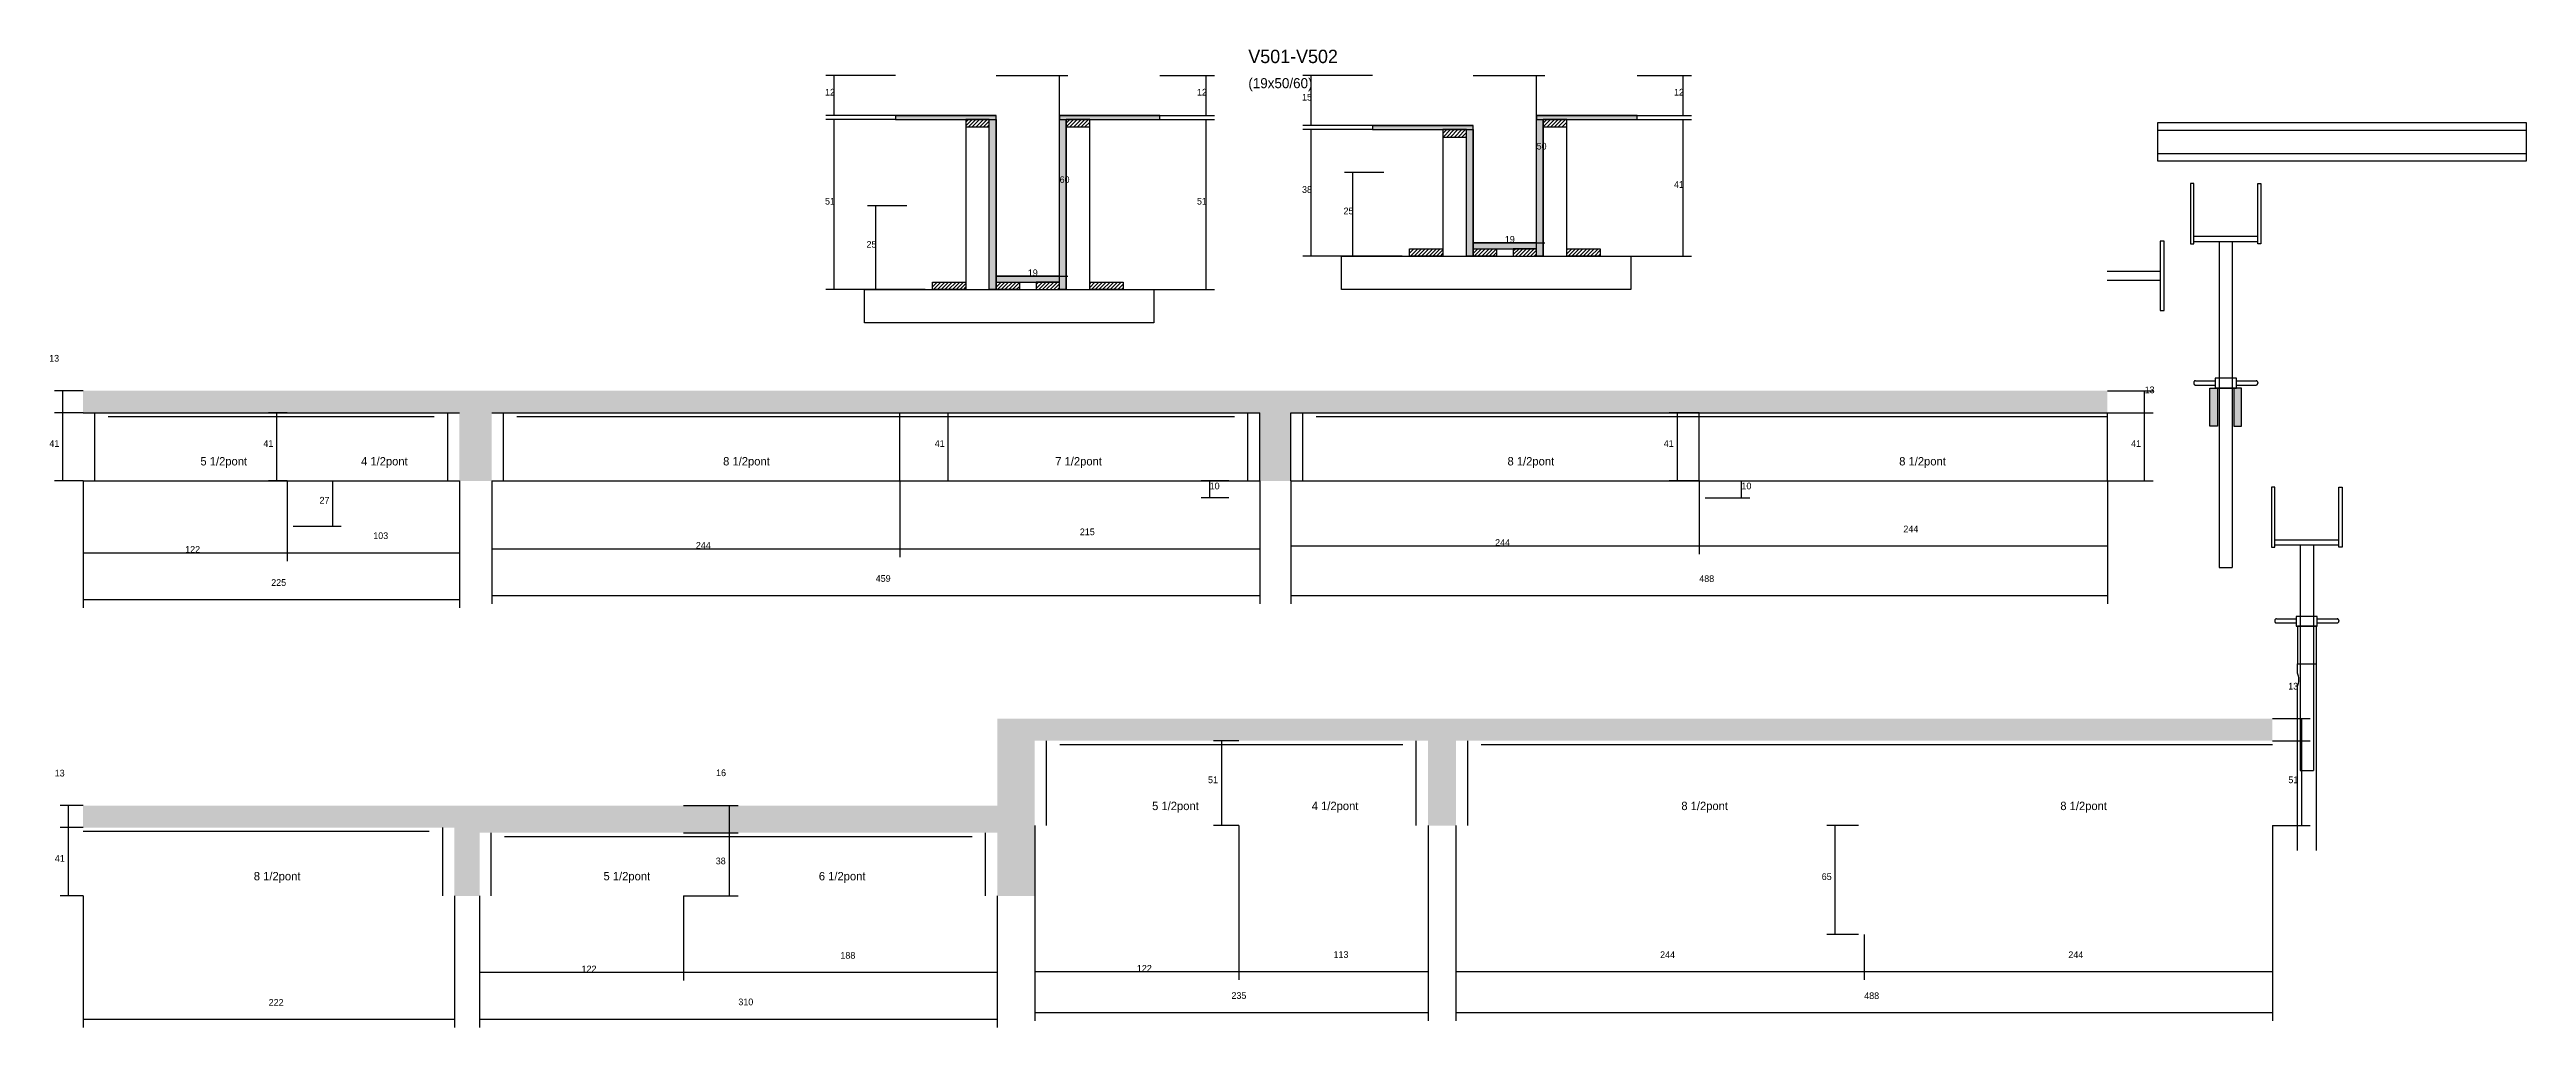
# Model space of a CAD drawing. Header units: metres. Extents: x -2848 to 22762, y -45195 to 1016.
# Drawn here: x 16884 to 18364, y -22572 to -21987 of the extents above; entities that cross this region are included whole.
import ezdxf

# ---------------------------------------------------------------- set-up
doc = ezdxf.new("R2010")
doc.units = ezdxf.units.M
for name, color, linetype in [('BARRA DE ANCORAGEM', 7, 'Continuous'), ('COTA', 4, 'Continuous'), ('Cota Seção (2x)', 4, 'Continuous'), ('Escoras', 2, 'Continuous'), ('Forcador', 251, 'Continuous'), ('Hachura', 253, 'Continuous'), ('Madeira', 126, 'Continuous'), ('NOMENCLATURA', 7, 'Continuous'), ('Painéis', 200, 'Continuous'), ('Perfil Metálico', 251, 'Continuous'), ('SARR_2.2x7', 40, 'Continuous'), ('Texto Seção', 7, 'Continuous')]:
    doc.layers.add(name, color=color, linetype=linetype)

msp = doc.modelspace()

# ---------------------------------------------------------------- texts
at = {"layer": 'COTA'}
for s, p in [('12', (17347, -22014.4)), ('12', (17569.3, -22014.4)), ('12', (17854.4, -22014.4)), ('15', (17632.1, -22017.4)), ('38', (17632.1, -22072.6)), ('41', (17854.4, -22069.6)), ('51', (17347, -22079.6)), ('51', (17569.3, -22079.6)), ('25', (17656.9, -22085.4)), ('25', (17371.8, -22105.4)), ('13', (16883.3, -22173.5)), ('13', (18135.7, -22192.4)), ('41', (16883.4, -22224.5)), ('41', (17011.3, -22224.5)), ('41', (17412.6, -22224.5)), ('41', (17848.3, -22224.5)), ('41', (18127.6, -22224.5)), ('10', (17576.9, -22249.9)), ('10', (17894.7, -22249.9)), ('27', (17044.9, -22258.4)), ('103', (17077, -22279.6)), ('215', (17499.3, -22277.3)), ('244', (17747.5, -22283.7)), ('244', (17991.5, -22275.6)), ('122', (16964.6, -22287.8)), ('244', (17269.8, -22285.4)), ('225', (17016, -22307.6)), ('459', (17377.3, -22305.2)), ('488', (17869.5, -22305.3)), ('13', (18221.5, -22369.6)), ('13', (16886.6, -22421.6)), ('16', (17281.9, -22421.4)), ('51', (17575.9, -22425.6)), ('51', (18221.6, -22425.6)), ('41', (16886.7, -22472.6)), ('38', (17281.7, -22474.1)), ('65', (17942.7, -22483.5)), ('188', (17356.2, -22530.6)), ('113', (17650.9, -22530.1)), ('244', (17846.1, -22530.2)), ('244', (18090.1, -22530.2)), ('122', (17201.5, -22538.7)), ('122', (17533.4, -22538.3)), ('222', (17014.5, -22558.7)), ('310', (17295.2, -22558.4)), ('235', (17589.9, -22554.6)), ('488', (17968.1, -22554.7))]:
    msp.add_text(s, height=4, dxfattribs=at).set_placement(p)
at = {"layer": 'Cota Seção (2x)'}
for s, p in [('50', (17772.3, -22046.7)), ('60', (17487.2, -22066.7)), ('19', (17753.3, -22102.4)), ('19', (17468.2, -22122.4))]:
    msp.add_text(s, height=4, dxfattribs=at).set_placement(p)
at = {"layer": 'NOMENCLATURA'}
for s, p in [('5 1/2pont', (16973.7, -22235.6)), ('4 1/2pont', (17069.7, -22235.6)), ('8 1/2pont', (17286.1, -22235.6)), ('7 1/2pont', (17484.6, -22235.6)), ('8 1/2pont', (17754.9, -22235.6)), ('8 1/2pont', (17989, -22235.6)), ('5 1/2pont', (17542.5, -22441.7)), ('4 1/2pont', (17637.9, -22441.7)), ('8 1/2pont', (17858.8, -22441.7)), ('8 1/2pont', (18085.3, -22441.7)), ('8 1/2pont', (17005.6, -22483.7)), ('5 1/2pont', (17214.6, -22483.7)), ('6 1/2pont', (17343.3, -22483.7))]:
    msp.add_text(s, height=5, dxfattribs=at).set_placement(p)
at = {"layer": 'Texto Seção'}
for s, height, p in [('V501-V502', 8, (17600, -21995)), ('(19x50/60)', 6, (17600, -22010))]:
    msp.add_text(s, height=height, dxfattribs=at).set_placement(p)

# ---------------------------------------------------------------- hatches: boundary and pattern name
at = {"layer": 'COTA'}
h = msp.add_hatch(dxfattribs=at)
h.set_pattern_fill('AR-CONC', scale=0.03)
h.paths.add_polyline_path([(17606.8, -22204.1), (17606.8, -22244.9), (17625.5, -22244.9), (17625.5, -22204.1), (18113.5, -22204.1), (18113.5, -22190.9), (16903.6, -22190.9), (16903.6, -22204.1), (17128.5, -22204.1), (17128.5, -22244.9), (17147.8, -22244.9), (17147.8, -22204.1)])
h = msp.add_hatch(dxfattribs=at)
h.set_pattern_fill('AR-CONC', scale=0.03)
h.paths.add_polyline_path([(17472.4, -22451), (17472.4, -22400.2), (17707.4, -22400.2), (17707.4, -22451), (17724.1, -22451), (17724.1, -22400.2), (18212.1, -22400.2), (18212.1, -22387), (17449.9, -22387), (17449.9, -22439), (16903.6, -22439), (16903.6, -22452.2), (17125.5, -22452.2), (17125.5, -22493), (17140.5, -22493), (17140.5, -22455.2), (17449.9, -22455.2), (17449.9, -22493), (17472.4, -22493)])
at = {"layer": 'Hachura'}
h = msp.add_hatch(color=8, dxfattribs=at)
h.dxf.hatch_style = 1
h.paths.add_polyline_path([(17449.2, -22028.8), (17449.2, -22026.4), (17449.2, -22026.4), (17389.2, -22026.4), (17389.2, -22026.4), (17389.2, -22028.8), (17389.2, -22028.8), (17449.2, -22028.8)])
h = msp.add_hatch(color=8, dxfattribs=at)
h.dxf.hatch_style = 1
h.paths.add_polyline_path([(17547.2, -22028.8), (17547.2, -22026.4), (17547.2, -22026.4), (17487.2, -22026.4), (17487.2, -22026.4), (17487.2, -22028.8), (17487.2, -22028.8), (17547.2, -22028.8)])
h = msp.add_hatch(color=8, dxfattribs=at)
h.dxf.hatch_style = 1
h.paths.add_polyline_path([(17832.3, -22028.8), (17832.3, -22026.4), (17832.3, -22026.4), (17772.3, -22026.4), (17772.3, -22026.4), (17772.3, -22028.8), (17772.3, -22028.8), (17832.3, -22028.8)])
h = msp.add_hatch(dxfattribs=at)
h.set_pattern_fill('ANSI31', scale=0.5)
h.paths.add_polyline_path([(17445.2, -22033.2), (17445.2, -22028.8), (17445.2, -22028.8), (17431.2, -22028.8), (17431.2, -22028.8), (17431.2, -22033.2), (17431.2, -22033.2), (17445.2, -22033.2)])
h = msp.add_hatch(color=8, dxfattribs=at)
h.dxf.hatch_style = 1
h.paths.add_polyline_path([(17445.2, -22028.8), (17449.2, -22028.8), (17449.2, -22028.8), (17449.2, -22130.4), (17449.2, -22130.4), (17445.2, -22130.4), (17445.2, -22130.4), (17445.2, -22028.8)])
h = msp.add_hatch(color=8, dxfattribs=at)
h.dxf.hatch_style = 1
h.paths.add_polyline_path([(17487.2, -22028.8), (17491.2, -22028.8), (17491.2, -22028.8), (17491.2, -22130.4), (17491.2, -22130.4), (17487.2, -22130.4), (17487.2, -22130.4), (17487.2, -22028.8)])
h = msp.add_hatch(dxfattribs=at)
h.set_pattern_fill('ANSI31', scale=0.5)
h.paths.add_polyline_path([(17505.2, -22033.2), (17505.2, -22028.8), (17505.2, -22028.8), (17491.2, -22028.8), (17491.2, -22028.8), (17491.2, -22033.2), (17491.2, -22033.2), (17505.2, -22033.2)])
h = msp.add_hatch(color=8, dxfattribs=at)
h.dxf.hatch_style = 1
h.paths.add_polyline_path([(17734.3, -22034.8), (17734.3, -22032.4), (17734.3, -22032.4), (17674.3, -22032.4), (17674.3, -22032.4), (17674.3, -22034.8), (17674.3, -22034.8), (17734.3, -22034.8)])
h = msp.add_hatch(dxfattribs=at)
h.set_pattern_fill('ANSI31', scale=0.5)
h.paths.add_polyline_path([(17730.3, -22039.2), (17730.3, -22034.8), (17730.3, -22034.8), (17716.3, -22034.8), (17716.3, -22034.8), (17716.3, -22039.2), (17716.3, -22039.2), (17730.3, -22039.2)])
h = msp.add_hatch(color=8, dxfattribs=at)
h.dxf.hatch_style = 1
h.paths.add_polyline_path([(17730.3, -22034.8), (17734.3, -22034.8), (17734.3, -22034.8), (17734.3, -22110.4), (17734.3, -22110.4), (17730.3, -22110.4), (17730.3, -22110.4), (17730.3, -22034.8)])
h = msp.add_hatch(color=8, dxfattribs=at)
h.dxf.hatch_style = 1
h.paths.add_polyline_path([(17772.3, -22028.8), (17776.3, -22028.8), (17776.3, -22028.8), (17776.3, -22110.4), (17776.3, -22110.4), (17772.3, -22110.4), (17772.3, -22110.4), (17772.3, -22028.8)])
h = msp.add_hatch(dxfattribs=at)
h.set_pattern_fill('ANSI31', scale=0.5)
h.paths.add_polyline_path([(17790.3, -22033.2), (17790.3, -22028.8), (17790.3, -22028.8), (17776.3, -22028.8), (17776.3, -22028.8), (17776.3, -22033.2), (17776.3, -22033.2), (17790.3, -22033.2)])
h = msp.add_hatch(dxfattribs=at)
h.set_pattern_fill('ANSI31', scale=0.5)
h.paths.add_polyline_path([(17696.3, -22110.4), (17696.3, -22106), (17696.3, -22106), (17716.3, -22106), (17716.3, -22106), (17716.3, -22110.4), (17716.3, -22110.4), (17696.3, -22110.4)])
h = msp.add_hatch(color=8, dxfattribs=at)
h.dxf.hatch_style = 1
h.paths.add_polyline_path([(17772.3, -22106), (17772.3, -22102.4), (17772.3, -22102.4), (17734.3, -22102.4), (17734.3, -22102.4), (17734.3, -22106), (17734.3, -22106), (17772.3, -22106)])
h = msp.add_hatch(dxfattribs=at)
h.set_pattern_fill('ANSI31', scale=0.5)
h.paths.add_polyline_path([(17734.3, -22110.4), (17734.3, -22106), (17734.3, -22106), (17748.3, -22106), (17748.3, -22106), (17748.3, -22110.4), (17748.3, -22110.4), (17734.3, -22110.4)])
h = msp.add_hatch(dxfattribs=at)
h.set_pattern_fill('ANSI31', scale=0.5)
h.paths.add_polyline_path([(17772.3, -22110.4), (17772.3, -22106), (17772.3, -22106), (17758.3, -22106), (17758.3, -22106), (17758.3, -22110.4), (17758.3, -22110.4), (17772.3, -22110.4)])
h = msp.add_hatch(dxfattribs=at)
h.set_pattern_fill('ANSI31', scale=0.5)
h.paths.add_polyline_path([(17790.3, -22110.4), (17790.3, -22106), (17790.3, -22106), (17810.3, -22106), (17810.3, -22106), (17810.3, -22110.4), (17810.3, -22110.4), (17790.3, -22110.4)])
h = msp.add_hatch(dxfattribs=at)
h.set_pattern_fill('ANSI31', scale=0.5)
h.paths.add_polyline_path([(17411.2, -22130.4), (17411.2, -22126), (17411.2, -22126), (17431.2, -22126), (17431.2, -22126), (17431.2, -22130.4), (17431.2, -22130.4), (17411.2, -22130.4)])
h = msp.add_hatch(color=8, dxfattribs=at)
h.dxf.hatch_style = 1
h.paths.add_polyline_path([(17487.2, -22126), (17487.2, -22122.4), (17487.2, -22122.4), (17449.2, -22122.4), (17449.2, -22122.4), (17449.2, -22126), (17449.2, -22126), (17487.2, -22126)])
h = msp.add_hatch(dxfattribs=at)
h.set_pattern_fill('ANSI31', scale=0.5)
h.paths.add_polyline_path([(17449.2, -22130.4), (17449.2, -22126), (17449.2, -22126), (17463.2, -22126), (17463.2, -22126), (17463.2, -22130.4), (17463.2, -22130.4), (17449.2, -22130.4)])
h = msp.add_hatch(dxfattribs=at)
h.set_pattern_fill('ANSI31', scale=0.5)
h.paths.add_polyline_path([(17487.2, -22130.4), (17487.2, -22126), (17487.2, -22126), (17473.2, -22126), (17473.2, -22126), (17473.2, -22130.4), (17473.2, -22130.4), (17487.2, -22130.4)])
h = msp.add_hatch(dxfattribs=at)
h.set_pattern_fill('ANSI31', scale=0.5)
h.paths.add_polyline_path([(17505.2, -22130.4), (17505.2, -22126), (17505.2, -22126), (17525.2, -22126), (17525.2, -22126), (17525.2, -22130.4), (17525.2, -22130.4), (17505.2, -22130.4)])
at = {"layer": 'Perfil Metálico'}
h = msp.add_hatch(color=8, dxfattribs=at)
h.dxf.hatch_style = 1
h.paths.add_polyline_path([(18174.7, -22212.2), (18179.2, -22212.2), (18179.2, -22189.4), (18174.7, -22189.4)])
h = msp.add_hatch(color=8, dxfattribs=at)
h.dxf.hatch_style = 1
h.paths.add_polyline_path([(18189.1, -22212.2), (18193.6, -22212.2), (18193.6, -22189.4), (18189.1, -22189.4)])

# ---------------------------------------------------------------- linework, layer by layer
at = {"layer": 'BARRA DE ANCORAGEM'}
for p, q in [((18113.4, -22119.5), (18144.9, -22119.5)), ((18113.4, -22124.9), (18144.9, -22124.9))]:
    msp.add_line(p, q, dxfattribs=at)
msp.add_lwpolyline([(18147.3, -22143), (18147.3, -22101.4), (18144.9, -22101.4), (18144.9, -22143)], close=True, dxfattribs=at)
at = {"layer": 'COTA'}
for p, q in [((17389.2, -22002.4), (17347.5, -22002.4)), ((17352.5, -22026.4), (17352.5, -22002.4)), ((17547.2, -22002.4), (17579.8, -22002.4)), ((17574.8, -22026.4), (17574.8, -22002.4)), ((17674.3, -22002.4), (17632.6, -22002.4)), ((17637.6, -22032.4), (17637.6, -22002.4)), ((17832.3, -22002.4), (17864.9, -22002.4)), ((17859.9, -22026.4), (17859.9, -22002.4)), ((17389.2, -22026.4), (17347.5, -22026.4)), ((17547.2, -22026.4), (17579.8, -22026.4)), ((17832.3, -22026.4), (17864.9, -22026.4)), ((17389.2, -22028.8), (17347.5, -22028.8)), ((17352.5, -22130.4), (17352.5, -22028.8)), ((17505.2, -22028.8), (17579.8, -22028.8)), ((17574.8, -22130.4), (17574.8, -22028.8)), ((17674.3, -22032.4), (17632.6, -22032.4)), ((17674.3, -22034.8), (17632.6, -22034.8)), ((17637.6, -22110.4), (17637.6, -22034.8)), ((17790.3, -22028.8), (17864.9, -22028.8)), ((17859.9, -22110.4), (17859.9, -22028.8)), ((17681, -22060.4), (17657.4, -22060.4)), ((17662.4, -22110.4), (17662.4, -22060.4)), ((17395.9, -22080.4), (17372.3, -22080.4)), ((17377.3, -22130.4), (17377.3, -22080.4)), ((17691.9, -22110.4), (17632.6, -22110.4)), ((17681, -22110.4), (17657.4, -22110.4)), ((17790.3, -22110.4), (17864.9, -22110.4)), ((17406.8, -22130.4), (17347.5, -22130.4)), ((17395.9, -22130.4), (17372.3, -22130.4)), ((17505.2, -22130.4), (17579.8, -22130.4)), ((16903.6, -22190.9), (16886.5, -22190.9)), ((16903.6, -22204.1), (16886.5, -22204.1)), ((16903.6, -22204.1), (16886.5, -22204.1)), ((16891.5, -22204.1), (16891.5, -22190.9)), ((16891.5, -22244.9), (16891.5, -22204.1)), ((17025.6, -22204.1), (17014.4, -22204.1)), ((17019.4, -22244.9), (17019.4, -22204.1)), ((17391.8, -22204.1), (17425.7, -22204.1)), ((17420.7, -22244.9), (17420.7, -22204.1)), ((17869.5, -22204.1), (17851.5, -22204.1)), ((17856.5, -22244.9), (17856.5, -22204.1)), ((18113.5, -22190.9), (18140.7, -22190.9)), ((18113.5, -22204.1), (18140.7, -22204.1)), ((18113.5, -22204.1), (18140.7, -22204.1)), ((18135.7, -22204.1), (18135.7, -22190.9)), ((18135.7, -22244.9), (18135.7, -22204.1)), ((16903.6, -22244.9), (16886.5, -22244.9)), ((16903.6, -22244.9), (16903.6, -22292.8)), ((16903.6, -22244.9), (16903.6, -22320.7)), ((17025.6, -22244.9), (17014.4, -22244.9)), ((17025.6, -22244.9), (17025.6, -22292.8)), ((17025.6, -22244.9), (17025.6, -22292.8)), ((17029.1, -22244.9), (17057.9, -22244.9)), ((17052.9, -22271.9), (17052.9, -22244.9)), ((17128.5, -22244.9), (17128.5, -22292.8)), ((17128.5, -22244.9), (17128.5, -22320.7)), ((17147.8, -22244.9), (17147.8, -22290.4)), ((17147.8, -22244.9), (17147.8, -22318.3)), ((17391.8, -22244.9), (17391.8, -22290.4)), ((17391.8, -22244.9), (17391.8, -22290.4)), ((17391.8, -22244.9), (17425.7, -22244.9)), ((17588.3, -22244.9), (17571.9, -22244.9)), ((17576.9, -22254.9), (17576.9, -22244.9)), ((17606.8, -22244.9), (17606.8, -22290.4)), ((17606.8, -22244.9), (17606.8, -22318.3)), ((17625.5, -22244.9), (17625.5, -22288.7)), ((17625.5, -22244.9), (17625.5, -22318.3)), ((17869.5, -22244.9), (17851.5, -22244.9)), ((17869.5, -22244.9), (17869.5, -22288.7)), ((17869.5, -22244.9), (17869.5, -22288.7)), ((17873.1, -22244.9), (17899.7, -22244.9)), ((17894.7, -22254.9), (17894.7, -22244.9)), ((18113.5, -22244.9), (18113.5, -22288.7)), ((18113.5, -22244.9), (18113.5, -22318.3)), ((18113.5, -22244.9), (18140.7, -22244.9)), ((17588.3, -22254.9), (17571.9, -22254.9)), ((17873.1, -22254.9), (17899.7, -22254.9)), ((17029.1, -22271.9), (17057.9, -22271.9)), ((16903.6, -22287.8), (17025.6, -22287.8)), ((17025.6, -22287.8), (17128.5, -22287.8)), ((17147.8, -22285.4), (17391.8, -22285.4)), ((17391.8, -22285.4), (17606.8, -22285.4)), ((17625.5, -22283.7), (17869.5, -22283.7)), ((17869.5, -22283.7), (18113.5, -22283.7)), ((16903.6, -22315.7), (17128.5, -22315.7)), ((17147.8, -22313.3), (17606.8, -22313.3)), ((17625.5, -22313.3), (18113.5, -22313.3)), ((18212.1, -22387), (18234.7, -22387)), ((18229.7, -22400.2), (18229.7, -22387)), ((17594.4, -22400.2), (17579.1, -22400.2)), ((17584.1, -22451), (17584.1, -22400.2)), ((18212.1, -22400.2), (18234.7, -22400.2)), ((18212.1, -22400.2), (18234.7, -22400.2)), ((18229.7, -22451), (18229.7, -22400.2)), ((16903.6, -22439), (16889.8, -22439)), ((16894.8, -22452.2), (16894.8, -22439)), ((17262.5, -22439), (17295, -22439)), ((17290, -22455.2), (17290, -22439)), ((16903.6, -22452.2), (16889.8, -22452.2)), ((16903.6, -22452.2), (16889.8, -22452.2)), ((16894.8, -22493), (16894.8, -22452.2)), ((17262.5, -22455.2), (17295, -22455.2)), ((17262.5, -22455.2), (17295, -22455.2)), ((17290, -22493), (17290, -22455.2)), ((17472.4, -22451), (17472.4, -22543.3)), ((17472.4, -22451), (17472.4, -22567.8)), ((17594.4, -22451), (17579.1, -22451)), ((17594.4, -22451), (17594.4, -22543.3)), ((17594.4, -22451), (17594.4, -22543.3)), ((17707.4, -22451), (17707.4, -22543.3)), ((17707.4, -22451), (17707.4, -22567.8)), ((17724.1, -22451), (17724.1, -22543.3)), ((17724.1, -22451), (17724.1, -22567.8)), ((17964.6, -22451), (17945.8, -22451)), ((17950.8, -22516), (17950.8, -22451)), ((18212.1, -22451), (18212.1, -22567.8)), ((18212.1, -22451), (18234.7, -22451)), ((16903.6, -22493), (16889.8, -22493)), ((16903.6, -22493), (16903.6, -22571.7)), ((17125.5, -22493), (17125.5, -22571.7)), ((17140.5, -22493), (17140.5, -22543.7)), ((17140.5, -22493), (17140.5, -22571.7)), ((17262.5, -22493), (17262.5, -22543.7)), ((17262.5, -22493), (17262.5, -22543.7)), ((17262.5, -22493), (17295, -22493)), ((17449.9, -22493), (17449.9, -22543.7)), ((17449.9, -22493), (17449.9, -22571.7)), ((17964.6, -22516), (17945.8, -22516)), ((17968.1, -22516), (17968.1, -22543.3)), ((17968.1, -22516), (17968.1, -22543.3)), ((18212.1, -22516), (18212.1, -22543.3)), ((17140.5, -22538.7), (17262.5, -22538.7)), ((17262.5, -22538.7), (17449.9, -22538.7)), ((17472.4, -22538.3), (17594.4, -22538.3)), ((17594.4, -22538.3), (17707.4, -22538.3)), ((17724.1, -22538.3), (17968.1, -22538.3)), ((17968.1, -22538.3), (18212.1, -22538.3)), ((16903.6, -22566.7), (17125.5, -22566.7)), ((17140.5, -22566.7), (17449.9, -22566.7)), ((17472.4, -22562.8), (17707.4, -22562.8)), ((17724.1, -22562.8), (18212.1, -22562.8))]:
    msp.add_line(p, q, dxfattribs=at)
at = {"layer": 'Cota Seção (2x)'}
for p, q in [((17449.2, -22002.4), (17492.2, -22002.4)), ((17487.2, -22122.4), (17487.2, -22002.4)), ((17734.3, -22002.4), (17777.3, -22002.4)), ((17772.3, -22102.4), (17772.3, -22002.4)), ((17734.3, -22110.4), (17734.3, -22097.4)), ((17772.3, -22110.4), (17772.3, -22097.4)), ((17734.3, -22102.4), (17777.3, -22102.4)), ((17734.3, -22102.4), (17772.3, -22102.4)), ((17449.2, -22130.4), (17449.2, -22117.4)), ((17449.2, -22122.4), (17492.2, -22122.4)), ((17449.2, -22122.4), (17487.2, -22122.4)), ((17487.2, -22130.4), (17487.2, -22117.4))]:
    msp.add_line(p, q, dxfattribs=at)
at = {"layer": 'Escoras'}
for p, q in [((18189.8, -22189.4), (18178.5, -22189.4)), ((18238.2, -22331.7), (18227, -22331.7)), ((18227, -22331.7), (18227, -22354.2)), ((18238.2, -22331.7), (18238.2, -22465.8)), ((18227, -22354.2), (18238.2, -22354.2)), ((18227, -22359.9), (18227, -22354.2)), ((18227.3, -22360.5), (18227, -22359.9)), ((18227, -22367.5), (18227.3, -22366.9)), ((18227, -22465.8), (18227, -22367.5)), ((18227.5, -22361.1), (18227.3, -22360.5)), ((18227.3, -22366.9), (18227.5, -22366.3)), ((18227.7, -22361.7), (18227.5, -22361.1)), ((18227.5, -22366.3), (18227.7, -22365.7)), ((18227.8, -22362.4), (18227.7, -22361.7)), ((18227.7, -22365.7), (18227.8, -22365)), ((18227.9, -22363), (18227.8, -22362.4)), ((18227.8, -22365), (18227.9, -22364.4)), ((18227.9, -22363.7), (18227.9, -22363)), ((18227.9, -22364.4), (18227.9, -22363.7))]:
    msp.add_line(p, q, dxfattribs=at)
at = {"layer": 'Forcador'}
for p, q in [((18165, -22098.5), (18203.3, -22098.5)), ((18165, -22101.6), (18203.3, -22101.6)), ((18180.2, -22101.6), (18180.2, -22212.2)), ((18188.1, -22101.6), (18188.1, -22212.2)), ((18165.1, -22185.9), (18165, -22186)), ((18165, -22186), (18165, -22186.5)), ((18165, -22186.5), (18165.1, -22186.6)), ((18165.2, -22185.5), (18165.1, -22185.6)), ((18165.1, -22185.6), (18165.1, -22185.8)), ((18165.1, -22185.8), (18165.1, -22185.9)), ((18165.1, -22186.6), (18165.1, -22186.7)), ((18165.1, -22186.7), (18165.1, -22186.9)), ((18165.1, -22186.9), (18165.2, -22187)), ((18165.3, -22185.4), (18165.2, -22185.5)), ((18165.2, -22187), (18165.3, -22187.1)), ((18165.4, -22185.2), (18165.3, -22185.3)), ((18165.3, -22185.3), (18165.3, -22185.4)), ((18165.3, -22187.1), (18165.3, -22187.2)), ((18165.3, -22187.2), (18165.4, -22187.3)), ((18165.5, -22185.1), (18165.4, -22185.2)), ((18165.4, -22187.3), (18165.5, -22187.3)), ((18165.7, -22185.1), (18165.5, -22185.1)), ((18165.5, -22187.3), (18165.7, -22187.4)), ((18165.8, -22185), (18165.7, -22185.1)), ((18165.7, -22187.4), (18165.8, -22187.4)), ((18165.9, -22185), (18165.8, -22185)), ((18165.8, -22187.4), (18165.9, -22187.5)), ((18166.1, -22185), (18165.9, -22185)), ((18165.9, -22187.5), (18166.1, -22187.5)), ((18166.1, -22185), (18177.9, -22185)), ((18166.1, -22187.5), (18177.9, -22187.5)), ((18190.5, -22185), (18202.3, -22185)), ((18190.5, -22187.5), (18202.3, -22187.5)), ((18202.4, -22185), (18202.3, -22185)), ((18202.3, -22187.5), (18202.4, -22187.5)), ((18202.5, -22185), (18202.4, -22185)), ((18202.4, -22187.5), (18202.5, -22187.4)), ((18202.7, -22185.1), (18202.5, -22185)), ((18202.5, -22187.4), (18202.7, -22187.4)), ((18202.8, -22185.1), (18202.7, -22185.1)), ((18202.7, -22187.4), (18202.8, -22187.3)), ((18202.9, -22185.2), (18202.8, -22185.1)), ((18202.8, -22187.3), (18202.9, -22187.3)), ((18203, -22185.3), (18202.9, -22185.2)), ((18202.9, -22187.3), (18203, -22187.2)), ((18203.1, -22185.4), (18203, -22185.3)), ((18203, -22187.2), (18203.1, -22187.1)), ((18203.2, -22185.5), (18203.1, -22185.4)), ((18203.1, -22187.1), (18203.2, -22187)), ((18203.2, -22185.6), (18203.2, -22185.5)), ((18203.3, -22185.8), (18203.2, -22185.6)), ((18203.2, -22186.9), (18203.3, -22186.7)), ((18203.2, -22187), (18203.2, -22186.9)), ((18203.3, -22185.9), (18203.3, -22185.8)), ((18203.3, -22186), (18203.3, -22185.9)), ((18203.3, -22186), (18203.3, -22186.5)), ((18203.3, -22186.6), (18203.3, -22186.5)), ((18203.3, -22186.7), (18203.3, -22186.6)), ((18180.2, -22212.2), (18180.2, -22235)), ((18188.1, -22212.2), (18188.1, -22235)), ((18180.2, -22235), (18180.2, -22296.6)), ((18188.1, -22235), (18188.1, -22296.6)), ((18213.5, -22280), (18251.7, -22280)), ((18213.5, -22283.1), (18251.7, -22283.1)), ((18228.7, -22283.1), (18228.7, -22418.1)), ((18236.6, -22283.1), (18236.6, -22418.1)), ((18180.2, -22296.6), (18188.1, -22296.6)), ((18213.6, -22328), (18213.5, -22328.1)), ((18213.5, -22328.1), (18213.5, -22328.2)), ((18213.5, -22328.2), (18213.5, -22328.4)), ((18213.5, -22328.4), (18213.5, -22328.8)), ((18213.5, -22328.8), (18213.5, -22329)), ((18213.5, -22329), (18213.5, -22329.1)), ((18213.5, -22329.1), (18213.6, -22329.2)), ((18213.7, -22327.8), (18213.6, -22327.9)), ((18213.6, -22327.9), (18213.6, -22328)), ((18213.6, -22329.2), (18213.6, -22329.3)), ((18213.6, -22329.3), (18213.7, -22329.4)), ((18213.8, -22327.7), (18213.7, -22327.8)), ((18213.7, -22329.4), (18213.8, -22329.5)), ((18213.9, -22327.6), (18213.8, -22327.7)), ((18213.8, -22329.5), (18213.9, -22329.6)), ((18214, -22327.5), (18213.9, -22327.6)), ((18213.9, -22329.6), (18214, -22329.7)), ((18214.1, -22327.4), (18214, -22327.5)), ((18214, -22329.7), (18214.1, -22329.8)), ((18214.2, -22327.4), (18214.1, -22327.4)), ((18214.1, -22329.8), (18214.2, -22329.8)), ((18214.4, -22327.4), (18214.2, -22327.4)), ((18214.2, -22329.8), (18214.4, -22329.8)), ((18214.5, -22327.4), (18214.4, -22327.4)), ((18214.4, -22329.8), (18214.5, -22329.8)), ((18214.5, -22327.4), (18226.3, -22327.4)), ((18214.5, -22329.8), (18226.3, -22329.8)), ((18238.9, -22327.4), (18250.7, -22327.4)), ((18238.9, -22329.8), (18250.7, -22329.8)), ((18250.9, -22327.4), (18250.7, -22327.4)), ((18250.7, -22329.8), (18250.9, -22329.8)), ((18251, -22327.4), (18250.9, -22327.4)), ((18250.9, -22329.8), (18251, -22329.8)), ((18251.1, -22327.4), (18251, -22327.4)), ((18251, -22329.8), (18251.1, -22329.8)), ((18251.2, -22327.5), (18251.1, -22327.4)), ((18251.1, -22329.8), (18251.2, -22329.7)), ((18251.3, -22327.6), (18251.2, -22327.5)), ((18251.2, -22329.7), (18251.3, -22329.6)), ((18251.4, -22327.7), (18251.3, -22327.6)), ((18251.3, -22329.6), (18251.4, -22329.5)), ((18251.5, -22327.8), (18251.4, -22327.7)), ((18251.4, -22329.5), (18251.5, -22329.4)), ((18251.6, -22327.9), (18251.5, -22327.8)), ((18251.5, -22329.4), (18251.6, -22329.3)), ((18251.7, -22328), (18251.6, -22327.9)), ((18251.6, -22329.3), (18251.7, -22329.2)), ((18251.7, -22328.1), (18251.7, -22328)), ((18251.7, -22328.2), (18251.7, -22328.1)), ((18251.7, -22328.4), (18251.7, -22328.2)), ((18251.7, -22328.4), (18251.7, -22328.8)), ((18251.7, -22329), (18251.7, -22328.8)), ((18251.7, -22329.1), (18251.7, -22329)), ((18251.7, -22329.2), (18251.7, -22329.1)), ((18228.7, -22418.1), (18236.6, -22418.1))]:
    msp.add_line(p, q, dxfattribs=at)
for points in [[(18163.1, -22067), (18163.1, -22103), (18165, -22103), (18165, -22067)], [(18205.2, -22067), (18205.2, -22103), (18203.3, -22103), (18203.3, -22067)], [(18177.9, -22183.5), (18177.9, -22189.4), (18190.5, -22189.4), (18190.5, -22183.5)], [(18211.6, -22248.5), (18211.6, -22284.5), (18213.5, -22284.5), (18213.5, -22248.5)], [(18253.7, -22248.5), (18253.7, -22284.5), (18251.7, -22284.5), (18251.7, -22248.5)], [(18226.3, -22325.9), (18226.3, -22331.7), (18238.9, -22331.7), (18238.9, -22325.9)]]:
    msp.add_lwpolyline(points, close=True, dxfattribs=at)
at = {"layer": 'Madeira'}
for points in [[(17445.2, -22033.2), (17445.2, -22028.8), (17431.2, -22028.8), (17431.2, -22033.2)], [(17445.2, -22028.8), (17431.2, -22028.8), (17431.2, -22130.4), (17445.2, -22130.4)], [(17505.2, -22033.2), (17505.2, -22028.8), (17491.2, -22028.8), (17491.2, -22033.2)], [(17505.2, -22028.8), (17491.2, -22028.8), (17491.2, -22130.4), (17505.2, -22130.4)], [(17730.3, -22039.2), (17730.3, -22034.8), (17716.3, -22034.8), (17716.3, -22039.2)], [(17730.3, -22034.8), (17716.3, -22034.8), (17716.3, -22110.4), (17730.3, -22110.4)], [(17790.3, -22033.2), (17790.3, -22028.8), (17776.3, -22028.8), (17776.3, -22033.2)], [(17790.3, -22028.8), (17776.3, -22028.8), (17776.3, -22110.4), (17790.3, -22110.4)], [(17828.7, -22130.4), (17655.7, -22130.4), (17655.7, -22110.4), (17828.7, -22110.4)], [(17696.3, -22110.4), (17696.3, -22106), (17716.3, -22106), (17716.3, -22110.4)], [(17734.3, -22110.4), (17734.3, -22106), (17748.3, -22106), (17748.3, -22110.4)], [(17772.3, -22110.4), (17772.3, -22106), (17758.3, -22106), (17758.3, -22110.4)], [(17790.3, -22110.4), (17790.3, -22106), (17810.3, -22106), (17810.3, -22110.4)], [(17543.6, -22150.4), (17370.6, -22150.4), (17370.6, -22130.4), (17543.6, -22130.4)], [(17411.2, -22130.4), (17411.2, -22126), (17431.2, -22126), (17431.2, -22130.4)], [(17449.2, -22130.4), (17449.2, -22126), (17463.2, -22126), (17463.2, -22130.4)], [(17487.2, -22130.4), (17487.2, -22126), (17473.2, -22126), (17473.2, -22130.4)], [(17505.2, -22130.4), (17505.2, -22126), (17525.2, -22126), (17525.2, -22130.4)]]:
    msp.add_lwpolyline(points, close=True, dxfattribs=at)
at = {"layer": 'Painéis'}
for p, q in [((17389.2, -22026.4), (17449.2, -22026.4)), ((17487.2, -22026.4), (17547.2, -22026.4)), ((17772.3, -22026.4), (17832.3, -22026.4)), ((17449.2, -22130.4), (17449.2, -22028.8)), ((17491.2, -22130.4), (17491.2, -22028.8)), ((17674.3, -22032.4), (17734.3, -22032.4)), ((17734.3, -22110.4), (17734.3, -22034.8)), ((17776.3, -22110.4), (17776.3, -22028.8)), ((17734.3, -22102.4), (17772.3, -22102.4)), ((17734.3, -22106), (17734.3, -22102.4)), ((17772.3, -22106), (17772.3, -22102.4)), ((17449.2, -22122.4), (17487.2, -22122.4)), ((17449.2, -22126), (17449.2, -22122.4)), ((17487.2, -22126), (17487.2, -22122.4)), ((16903.6, -22204.1), (17128.5, -22204.1)), ((17147.8, -22204.1), (17606.8, -22204.1)), ((17391.8, -22244.9), (17391.8, -22204.1)), ((17606.8, -22244.9), (17606.8, -22204.1)), ((17625.5, -22204.1), (18113.5, -22204.1)), ((17625.5, -22244.9), (17625.5, -22204.1)), ((17869.5, -22244.9), (17869.5, -22204.1)), ((18113.5, -22244.9), (18113.5, -22204.1)), ((16903.6, -22244.9), (17128.5, -22244.9)), ((17147.8, -22244.9), (17606.8, -22244.9)), ((17625.5, -22244.9), (18113.5, -22244.9))]:
    msp.add_line(p, q, dxfattribs=at)
for points in [[(17449.2, -22028.8), (17449.2, -22026.4), (17389.2, -22026.4), (17389.2, -22028.8)], [(17547.2, -22028.8), (17547.2, -22026.4), (17487.2, -22026.4), (17487.2, -22028.8)], [(17832.3, -22028.8), (17832.3, -22026.4), (17772.3, -22026.4), (17772.3, -22028.8)], [(17445.2, -22028.8), (17449.2, -22028.8), (17449.2, -22130.4), (17445.2, -22130.4)], [(17487.2, -22028.8), (17491.2, -22028.8), (17491.2, -22130.4), (17487.2, -22130.4)], [(17734.3, -22034.8), (17734.3, -22032.4), (17674.3, -22032.4), (17674.3, -22034.8)], [(17730.3, -22034.8), (17734.3, -22034.8), (17734.3, -22110.4), (17730.3, -22110.4)], [(17772.3, -22028.8), (17776.3, -22028.8), (17776.3, -22110.4), (17772.3, -22110.4)], [(17772.3, -22106), (17772.3, -22102.4), (17734.3, -22102.4), (17734.3, -22106)], [(17487.2, -22126), (17487.2, -22122.4), (17449.2, -22122.4), (17449.2, -22126)]]:
    msp.add_lwpolyline(points, close=True, dxfattribs=at)
at = {"layer": 'Perfil Metálico'}
for p, q in [((18143.4, -22035.2), (18363.9, -22035.2)), ((18143.4, -22049), (18363.9, -22049))]:
    msp.add_line(p, q, dxfattribs=at)
for points in [[(18143.4, -22053.5), (18363.9, -22053.5), (18363.9, -22030.7), (18143.4, -22030.7)], [(18179.2, -22212.2), (18174.7, -22212.2), (18174.7, -22189.4), (18179.2, -22189.4)], [(18189.1, -22212.2), (18193.6, -22212.2), (18193.6, -22189.4), (18189.1, -22189.4)]]:
    msp.add_lwpolyline(points, close=True, dxfattribs=at)
at = {"layer": 'SARR_2.2x7'}
for p, q in [((16910.6, -22244.9), (16910.6, -22204.1)), ((17121.5, -22244.9), (17121.5, -22204.1)), ((17154.8, -22244.9), (17154.8, -22204.1)), ((17599.8, -22244.9), (17599.8, -22204.1)), ((17632.5, -22244.9), (17632.5, -22204.1)), ((16918.6, -22206.3), (17025.6, -22206.3)), ((17025.6, -22206.3), (17113.5, -22206.3)), ((17162.8, -22206.3), (17391.8, -22206.3)), ((17391.8, -22206.3), (17591.8, -22206.3)), ((17640.5, -22206.3), (17869.5, -22206.3)), ((17869.5, -22206.3), (18113.5, -22206.3)), ((17479.4, -22451), (17479.4, -22400.2)), ((17487.4, -22402.4), (17594.4, -22402.4)), ((17594.4, -22402.4), (17692.4, -22402.4)), ((17700.4, -22451), (17700.4, -22400.2)), ((17731.1, -22451), (17731.1, -22400.2)), ((17739.1, -22402.4), (17968.1, -22402.4)), ((17968.1, -22402.4), (18212.1, -22402.4)), ((16903.6, -22454.4), (17110.5, -22454.4)), ((17118.5, -22493), (17118.5, -22452.2)), ((17147.5, -22493), (17147.5, -22455.2)), ((17442.9, -22493), (17442.9, -22455.2)), ((17155.5, -22457.4), (17262.5, -22457.4)), ((17262.5, -22457.4), (17434.9, -22457.4))]:
    msp.add_line(p, q, dxfattribs=at)

msp.set_redraw_order([(e.dxf.handle, doc.entitydb.next_handle()) for e in msp.query("TEXT MTEXT ATTDEF DIMENSION ARC_DIMENSION")])  # texts and dimensions are drawn at this point

doc.saveas('drawing.dxf')
